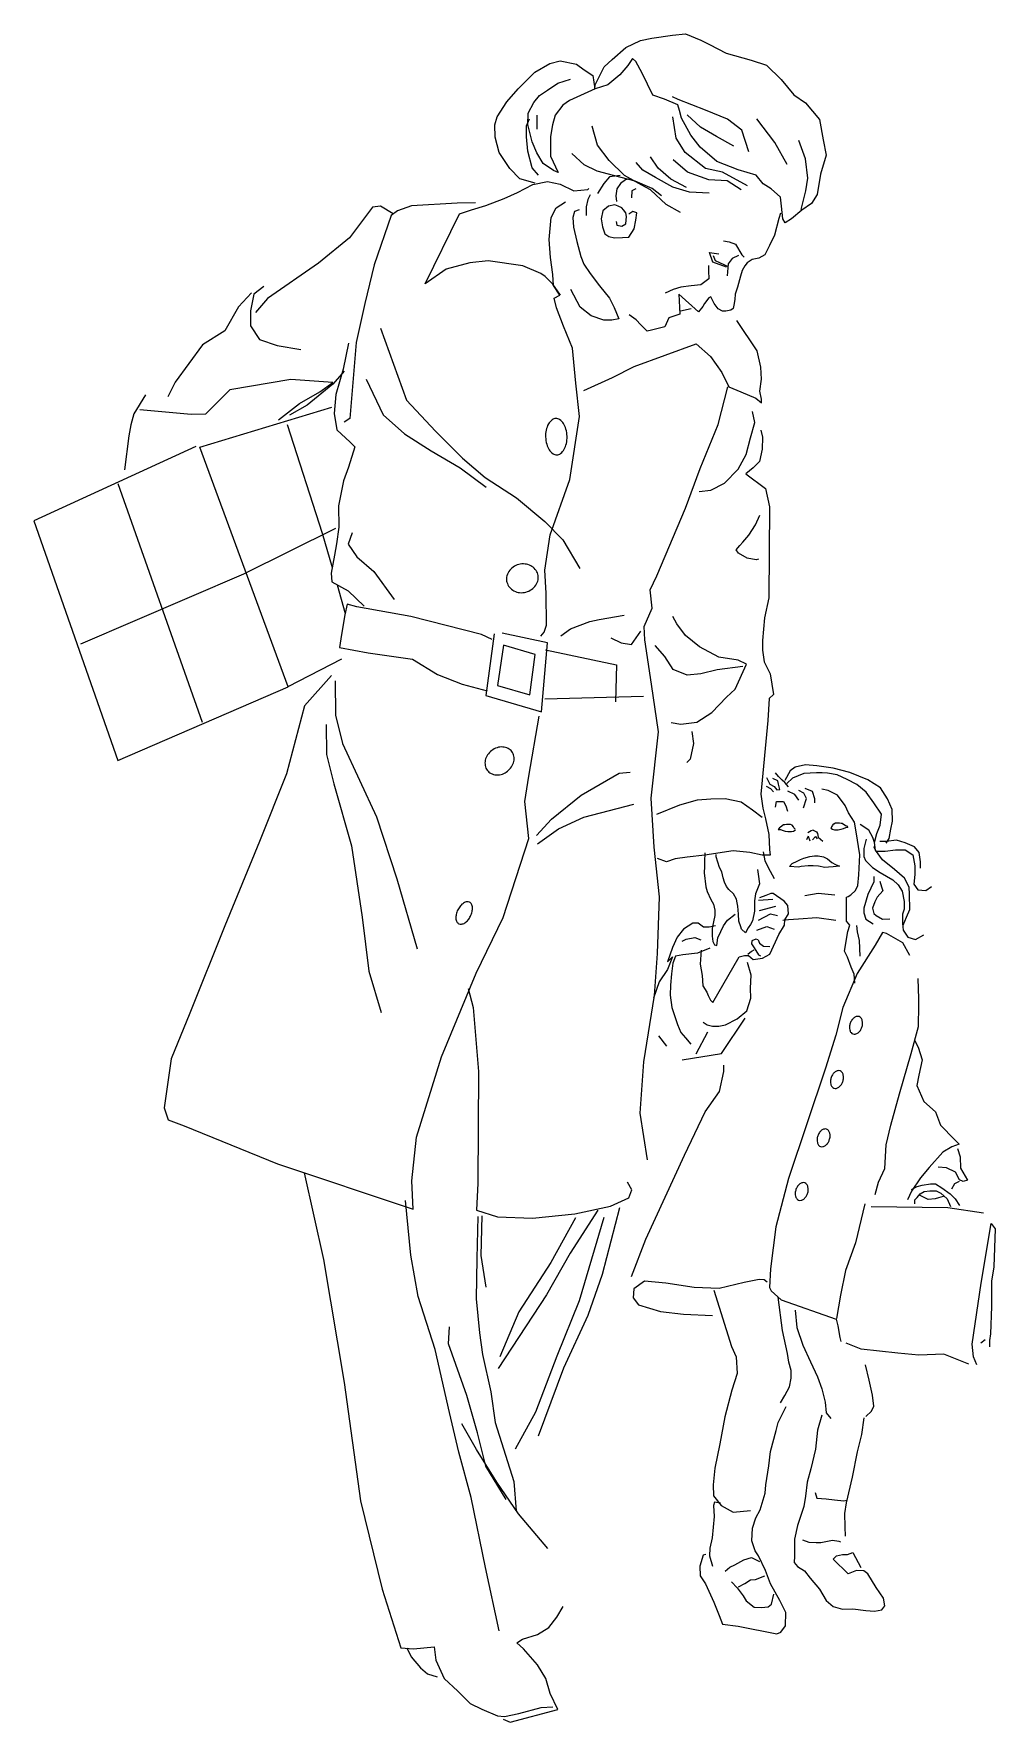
# Model space of a CAD drawing. Extents: x 15.44 to 16.41, y -2.69 to -0.98.
import ezdxf

# ---------------------------------------------------------------- set-up
doc = ezdxf.new("R2010")
doc.units = 0
doc.header["$LTSCALE"] = 100
doc.header["$MEASUREMENT"] = 0
doc.layers.add('P-PESSOA', color=2, linetype='CONTINUOUS')

msp = doc.modelspace()

# ---------------------------------------------------------------- linework, layer by layer
at = {"layer": 'P-PESSOA'}
for p, q in [((16.0377, -0.9933), (16.0522, -0.9862)), ((16.0522, -0.9862), (16.0638, -0.9837)), ((16.0638, -0.9837), (16.0847, -0.9806)), ((16.0847, -0.9806), (16.098, -0.9793)), ((16.098, -0.9793), (16.1132, -0.9856)), ((16.1132, -0.9856), (16.122, -0.9902)), ((16.0158, -1.0126), (16.0238, -1.0051)), ((16.0238, -1.0051), (16.0377, -0.9933)), ((16.0443, -1.0042), (16.0397, -1.0112)), ((16.0478, -1.0072), (16.0443, -1.0042)), ((16.122, -0.9902), (16.1389, -0.9987)), ((16.1389, -0.9987), (16.1641, -1.0061)), ((16.1641, -1.0061), (16.1797, -1.0111)), ((15.9287, -1.035), (15.9455, -1.0179)), ((15.9455, -1.0179), (15.9606, -1.0092)), ((15.9606, -1.0092), (15.971, -1.0067)), ((15.971, -1.0067), (15.9878, -1.0101)), ((15.9878, -1.0101), (15.9955, -1.0158)), ((15.9955, -1.0158), (16.0042, -1.0215)), ((16.0042, -1.0215), (16.0062, -1.0348)), ((16.0066, -1.0308), (16.013, -1.018)), ((16.013, -1.018), (16.0158, -1.0126)), ((16.0316, -1.0206), (16.0194, -1.0307)), ((16.0397, -1.0112), (16.0316, -1.0206)), ((16.0542, -1.0192), (16.0478, -1.0072)), ((16.0649, -1.0412), (16.0542, -1.0192)), ((16.1797, -1.0111), (16.1945, -1.0255)), ((15.9172, -1.0479), (15.9287, -1.035)), ((15.9504, -1.0418), (15.9585, -1.0364)), ((15.9585, -1.0364), (15.9689, -1.0293)), ((15.9689, -1.0293), (15.9817, -1.0252)), ((16.0067, -1.0348), (15.9807, -1.0467)), ((16.0062, -1.0348), (16.0066, -1.0308)), ((16.0194, -1.0307), (16.0067, -1.0348)), ((16.1945, -1.0255), (16.2074, -1.041)), ((15.9076, -1.0632), (15.9172, -1.0479)), ((15.9389, -1.0594), (15.9447, -1.0488)), ((15.9447, -1.0488), (15.9504, -1.0418)), ((15.9738, -1.0514), (15.9662, -1.0614)), ((15.9807, -1.0467), (15.9738, -1.0514)), ((16.0765, -1.0453), (16.0649, -1.0412)), ((16.0901, -1.051), (16.0765, -1.0453)), ((16.0905, -1.0456), (16.0847, -1.0429)), ((16.0918, -1.0568), (16.0901, -1.051)), ((16.118, -1.0565), (16.0905, -1.0456)), ((16.0937, -1.0644), (16.0918, -1.0568)), ((16.1402, -1.0656), (16.118, -1.0565)), ((16.2074, -1.041), (16.2191, -1.0491)), ((16.2191, -1.0491), (16.2332, -1.0659)), ((15.9053, -1.0713), (15.9076, -1.0632)), ((15.9055, -1.0836), (15.9053, -1.0713)), ((15.9372, -1.0722), (15.9402, -1.0652)), ((15.9373, -1.0833), (15.9372, -1.0722)), ((15.9384, -1.071), (15.9389, -1.0594)), ((15.9427, -1.0884), (15.9384, -1.071)), ((15.9476, -1.0616), (15.9477, -1.0756)), ((15.9635, -1.0714), (15.9613, -1.0831)), ((15.9662, -1.0614), (15.9635, -1.0714)), ((16.009, -1.0919), (16.0035, -1.0727)), ((16.0885, -1.0847), (16.0849, -1.0633)), ((16.1031, -1.0817), (16.0937, -1.0644)), ((16.1129, -1.0735), (16.0995, -1.0613)), ((16.1292, -1.0831), (16.1129, -1.0735)), ((16.1548, -1.0766), (16.1402, -1.0656)), ((16.1881, -1.0891), (16.1698, -1.0653)), ((16.2332, -1.0659), (16.2369, -1.0863)), ((15.9096, -1.0992), (15.9055, -1.0836)), ((15.9386, -1.0978), (15.9373, -1.0833)), ((15.9475, -1.0995), (15.9427, -1.0884)), ((15.9613, -1.0831), (15.9614, -1.0947)), ((16.0975, -1.0992), (16.0885, -1.0847)), ((16.1126, -1.0938), (16.1031, -1.0817)), ((16.1468, -1.0929), (16.1292, -1.0831)), ((16.162, -1.0986), (16.1548, -1.0766)), ((16.2005, -1.1115), (16.1881, -1.0891)), ((16.219, -1.1055), (16.2125, -1.087)), ((16.2369, -1.0863), (16.2401, -1.1019)), ((15.9202, -1.1154), (15.9096, -1.0992)), ((15.943, -1.1147), (15.9386, -1.0978)), ((15.9539, -1.1104), (15.9475, -1.0995)), ((15.9614, -1.0947), (15.9615, -1.1028)), ((15.9615, -1.1028), (15.9691, -1.1196)), ((15.9953, -1.1118), (15.9829, -1.1003)), ((16.0208, -1.1074), (16.009, -1.0919)), ((16.0361, -1.1224), (16.0208, -1.1074)), ((16.0702, -1.1151), (16.0626, -1.1035)), ((16.1, -1.119), (16.0853, -1.1068)), ((16.1179, -1.1153), (16.0975, -1.0992)), ((16.1295, -1.1082), (16.1126, -1.0938)), ((16.1512, -1.1167), (16.1295, -1.1082)), ((16.2215, -1.1253), (16.219, -1.1055)), ((16.2401, -1.1019), (16.2344, -1.1212)), ((15.9303, -1.1257), (15.9202, -1.1154)), ((15.9459, -1.1302), (15.9303, -1.1257)), ((15.9493, -1.1221), (15.943, -1.1147)), ((15.9644, -1.1173), (15.9539, -1.1104)), ((15.9691, -1.1196), (15.9644, -1.1173)), ((16.0086, -1.118), (15.9953, -1.1118)), ((16.0249, -1.1225), (16.0086, -1.118)), ((16.021, -1.1237), (16.0152, -1.1307)), ((16.0319, -1.1224), (16.021, -1.1237)), ((16.0471, -1.1281), (16.0249, -1.1225)), ((16.0536, -1.1322), (16.0361, -1.1224)), ((16.0419, -1.1258), (16.0373, -1.127)), ((16.0546, -1.1171), (16.0481, -1.1095)), ((16.0675, -1.1244), (16.0546, -1.1171)), ((16.085, -1.1342), (16.0675, -1.1244)), ((16.0831, -1.1261), (16.0702, -1.1151)), ((16.1215, -1.1269), (16.1, -1.119)), ((16.1354, -1.1191), (16.1179, -1.1153)), ((16.1606, -1.1329), (16.1354, -1.1191)), ((16.1692, -1.1223), (16.1512, -1.1167)), ((16.1762, -1.131), (16.1692, -1.1223)), ((16.2193, -1.1381), (16.2215, -1.1253)), ((16.2344, -1.1212), (16.231, -1.1415)), ((15.9147, -1.1457), (15.9281, -1.1397)), ((15.9281, -1.1397), (15.9436, -1.1314)), ((15.9436, -1.1314), (15.9582, -1.1285)), ((15.9582, -1.1285), (15.971, -1.1312)), ((15.971, -1.1312), (15.9851, -1.138)), ((15.9851, -1.138), (15.999, -1.1367)), ((15.999, -1.1367), (16.0001, -1.1355)), ((16.0014, -1.142), (15.9991, -1.1467)), ((16.0152, -1.1307), (16.0088, -1.1408)), ((16.0286, -1.1359), (16.0275, -1.1429)), ((16.0275, -1.1429), (16.0282, -1.1487)), ((16.032, -1.1306), (16.0286, -1.1359)), ((16.0373, -1.127), (16.032, -1.1306)), ((16.0437, -1.1381), (16.0433, -1.1451)), ((16.0478, -1.1358), (16.0437, -1.1381)), ((16.0641, -1.1356), (16.0471, -1.1281)), ((16.0623, -1.1368), (16.0536, -1.1322)), ((16.0782, -1.1517), (16.0623, -1.1368)), ((16.0735, -1.143), (16.0641, -1.1356)), ((16.099, -1.1346), (16.0831, -1.1261)), ((16.1019, -1.1392), (16.085, -1.1342)), ((16.1216, -1.1402), (16.1019, -1.1392)), ((16.1401, -1.1279), (16.1215, -1.1269)), ((16.1542, -1.1371), (16.1401, -1.1279)), ((16.1844, -1.1361), (16.1762, -1.131)), ((16.1938, -1.1442), (16.1844, -1.1361)), ((16.2148, -1.1568), (16.2193, -1.1381)), ((16.231, -1.1415), (16.2252, -1.1508)), ((15.7815, -1.1546), (15.7581, -1.1855)), ((15.7896, -1.1533), (15.7815, -1.1546)), ((15.8025, -1.1613), (15.7896, -1.1533)), ((15.8066, -1.1583), (15.8002, -1.163)), ((15.821, -1.153), (15.8066, -1.1583)), ((15.867, -1.1503), (15.821, -1.153)), ((15.8856, -1.1501), (15.867, -1.1503)), ((15.8695, -1.1612), (15.8816, -1.1571)), ((15.8816, -1.1571), (15.8961, -1.1528)), ((15.8961, -1.1528), (15.9147, -1.1457)), ((15.962, -1.165), (15.9671, -1.1551)), ((15.9671, -1.1551), (15.9764, -1.1492)), ((15.9858, -1.1589), (15.9841, -1.1648)), ((15.9904, -1.1572), (15.9858, -1.1589)), ((15.9991, -1.1467), (15.9973, -1.1542)), ((15.9973, -1.1542), (15.9974, -1.163)), ((16.0143, -1.1582), (16.0126, -1.1663)), ((16.0201, -1.1535), (16.0143, -1.1582)), ((16.0264, -1.1522), (16.0201, -1.1535)), ((16.0299, -1.1534), (16.0264, -1.1522)), ((16.0334, -1.155), (16.0299, -1.1534)), ((16.0352, -1.1573), (16.0334, -1.155)), ((16.0376, -1.1603), (16.0352, -1.1573)), ((16.0446, -1.159), (16.0404, -1.1614)), ((16.0486, -1.1602), (16.0446, -1.159)), ((16.0928, -1.1597), (16.0782, -1.1517)), ((16.195, -1.1535), (16.1938, -1.1442)), ((16.1963, -1.1662), (16.195, -1.1535)), ((16.2155, -1.1574), (16.2051, -1.1662)), ((16.2252, -1.1508), (16.2155, -1.1574)), ((15.8002, -1.163), (15.7832, -1.2127)), ((15.8346, -1.232), (15.8695, -1.1612)), ((15.9599, -1.1871), (15.962, -1.165)), ((15.9841, -1.1648), (15.9847, -1.1747)), ((15.9847, -1.1747), (15.9879, -1.1892)), ((16.0126, -1.1663), (16.0138, -1.1745)), ((16.0138, -1.1745), (16.0162, -1.1814)), ((16.0277, -1.169), (16.0284, -1.1725)), ((16.0284, -1.1725), (16.0336, -1.1736)), ((16.0336, -1.1736), (16.0377, -1.1712)), ((16.0381, -1.1638), (16.0376, -1.1603)), ((16.0377, -1.1712), (16.0381, -1.1638)), ((16.0407, -1.1847), (16.0459, -1.1765)), ((16.0459, -1.1765), (16.0475, -1.1677)), ((16.0475, -1.1677), (16.0486, -1.1602)), ((16.1923, -1.1658), (16.1878, -1.1826)), ((16.1939, -1.1604), (16.1923, -1.1658)), ((16.1987, -1.1704), (16.1963, -1.1662)), ((16.2051, -1.1662), (16.1987, -1.1704)), ((15.7581, -1.1855), (15.7269, -1.2109)), ((15.9613, -1.2052), (15.9599, -1.1871)), ((15.9879, -1.1892), (15.992, -1.2042)), ((16.0162, -1.1814), (16.0204, -1.1842)), ((16.0204, -1.1842), (16.0262, -1.1853)), ((16.0262, -1.1853), (16.0343, -1.1852)), ((16.0343, -1.1852), (16.0407, -1.1847)), ((16.1361, -1.1884), (16.1419, -1.1895)), ((16.1419, -1.1895), (16.1484, -1.1918)), ((16.1484, -1.1918), (16.1548, -1.2027)), ((16.1826, -1.1931), (16.1781, -1.2025)), ((16.1878, -1.1826), (16.1826, -1.1931)), ((15.7269, -1.2109), (15.6754, -1.2468)), ((15.8797, -1.2106), (15.856, -1.2172)), ((15.8985, -1.2086), (15.8797, -1.2106)), ((15.9334, -1.2136), (15.8985, -1.2086)), ((15.9638, -1.2226), (15.9613, -1.2052)), ((15.992, -1.2042), (15.9951, -1.2119)), ((16.1222, -1.2002), (16.1315, -1.2017)), ((16.1253, -1.2099), (16.1222, -1.2002)), ((16.1393, -1.2151), (16.1253, -1.2099)), ((16.1259, -1.2033), (16.1279, -1.2083)), ((16.1279, -1.2083), (16.141, -1.2144)), ((16.145, -1.2063), (16.1409, -1.2116)), ((16.1513, -1.2034), (16.145, -1.2063)), ((16.1548, -1.2027), (16.1571, -1.205)), ((16.1602, -1.2108), (16.1579, -1.2138)), ((16.1653, -1.2072), (16.1602, -1.2108)), ((16.1718, -1.206), (16.1653, -1.2072)), ((16.1781, -1.2025), (16.1718, -1.206)), ((15.7832, -1.2127), (15.7738, -1.2517)), ((15.856, -1.2172), (15.8346, -1.232)), ((15.9515, -1.2216), (15.9334, -1.2136)), ((15.9561, -1.2244), (15.9515, -1.2216)), ((15.9639, -1.2324), (15.9561, -1.2244)), ((15.9644, -1.2336), (15.9638, -1.2226)), ((15.9951, -1.2119), (16.0015, -1.2216)), ((16.0015, -1.2216), (16.0109, -1.2338)), ((16.1213, -1.2269), (16.1132, -1.2328)), ((16.1212, -1.2135), (16.1212, -1.2188)), ((16.1212, -1.2188), (16.1213, -1.2269)), ((16.1409, -1.2116), (16.1399, -1.2238)), ((16.1533, -1.2243), (16.1505, -1.2353)), ((16.155, -1.2185), (16.1533, -1.2243)), ((16.1579, -1.2138), (16.155, -1.2185)), ((15.6591, -1.2411), (15.6459, -1.2552)), ((15.6614, -1.2423), (15.6581, -1.2593)), ((15.6718, -1.2347), (15.6614, -1.2423)), ((15.9714, -1.2435), (15.9639, -1.2324)), ((15.9709, -1.2435), (15.9644, -1.2336)), ((15.9652, -1.2464), (15.9709, -1.2435)), ((15.9913, -1.2554), (15.9818, -1.2376)), ((16.0109, -1.2338), (16.021, -1.2465)), ((16.0854, -1.2377), (16.0772, -1.2413)), ((16.093, -1.2353), (16.0854, -1.2377)), ((16.0912, -1.2423), (16.0921, -1.2626)), ((16.1109, -1.2603), (16.0912, -1.2423)), ((16.1034, -1.2341), (16.093, -1.2353)), ((16.1132, -1.2328), (16.1034, -1.2341)), ((16.1233, -1.2449), (16.1215, -1.246)), ((16.1269, -1.2518), (16.1233, -1.2449)), ((16.1482, -1.2423), (16.1478, -1.2476)), ((16.1505, -1.2353), (16.1482, -1.2423)), ((15.6459, -1.2552), (15.6322, -1.2793)), ((15.6581, -1.2593), (15.6582, -1.2744)), ((15.6754, -1.2468), (15.6634, -1.2609)), ((15.7738, -1.2517), (15.7649, -1.2913)), ((15.9676, -1.2563), (15.9652, -1.2464)), ((15.9747, -1.2748), (15.9676, -1.2563)), ((16.0025, -1.2641), (15.9913, -1.2554)), ((16.021, -1.2465), (16.0257, -1.2558)), ((16.0257, -1.2558), (16.0305, -1.2673)), ((16.0928, -1.2592), (16.1036, -1.2568)), ((16.1153, -1.2549), (16.1109, -1.2603)), ((16.1169, -1.2519), (16.1153, -1.2549)), ((16.1215, -1.246), (16.1169, -1.2519)), ((16.1309, -1.2571), (16.1269, -1.2518)), ((16.1351, -1.2594), (16.1309, -1.2571)), ((16.1386, -1.2595), (16.1351, -1.2594)), ((16.1437, -1.2586), (16.1386, -1.2595)), ((16.146, -1.2569), (16.1437, -1.2586)), ((16.1466, -1.2534), (16.146, -1.2569)), ((16.1478, -1.2476), (16.1466, -1.2534)), ((15.6322, -1.2793), (15.6096, -1.2934)), ((15.6582, -1.2744), (15.6672, -1.2882)), ((15.7897, -1.2766), (15.8159, -1.3496)), ((15.9836, -1.2969), (15.9747, -1.2748)), ((16.0154, -1.2686), (16.0025, -1.2641)), ((16.0235, -1.2686), (16.0154, -1.2686)), ((16.0305, -1.2673), (16.0235, -1.2686)), ((16.0479, -1.2683), (16.0409, -1.2631)), ((16.0526, -1.2734), (16.0479, -1.2683)), ((16.059, -1.2799), (16.0526, -1.2734)), ((16.0636, -1.2787), (16.059, -1.2799)), ((16.0771, -1.2755), (16.0636, -1.2787)), ((16.081, -1.2662), (16.0771, -1.2755)), ((16.0921, -1.2626), (16.081, -1.2662)), ((16.1703, -1.2997), (16.1496, -1.269)), ((15.6096, -1.2934), (15.582, -1.3314)), ((15.6672, -1.2882), (15.6852, -1.2944)), ((15.6852, -1.2944), (15.7091, -1.2983)), ((15.7572, -1.292), (15.7517, -1.3182)), ((15.7649, -1.2913), (15.7586, -1.3681)), ((16.0461, -1.3154), (16.1086, -1.2927)), ((16.1086, -1.2927), (16.1232, -1.3053)), ((15.9869, -1.3322), (15.9836, -1.2969)), ((16.1232, -1.3053), (16.1345, -1.3215)), ((16.174, -1.316), (16.1703, -1.2997)), ((15.6989, -1.3286), (15.6374, -1.339)), ((15.7413, -1.3317), (15.6989, -1.3286)), ((15.7529, -1.32), (15.7414, -1.3334)), ((15.7517, -1.3182), (15.7444, -1.3438)), ((15.775, -1.3284), (15.7923, -1.3643)), ((15.9951, -1.3398), (16.0241, -1.3267)), ((16.0241, -1.3267), (16.0461, -1.3154)), ((16.1345, -1.3215), (16.1416, -1.3361)), ((16.1731, -1.3404), (16.1746, -1.3281)), ((16.1746, -1.3281), (16.174, -1.316)), ((15.5519, -1.344), (15.5404, -1.3632)), ((15.582, -1.3314), (15.5747, -1.3461)), ((15.6374, -1.339), (15.6126, -1.3637)), ((15.7078, -1.353), (15.7281, -1.3412)), ((15.7414, -1.3334), (15.7155, -1.3546)), ((15.7281, -1.3412), (15.7413, -1.3317)), ((15.7444, -1.3438), (15.7428, -1.3631)), ((15.9907, -1.3659), (15.9869, -1.3322)), ((16.1308, -1.3739), (16.1405, -1.3361)), ((16.1416, -1.3361), (16.1538, -1.3411)), ((16.1538, -1.3411), (16.169, -1.3474)), ((16.169, -1.3474), (16.1748, -1.352)), ((16.1748, -1.3485), (16.1731, -1.3404)), ((15.5404, -1.3632), (15.5371, -1.3744)), ((15.5981, -1.3638), (15.5462, -1.3592)), ((15.6126, -1.3637), (15.5981, -1.3638)), ((15.6071, -1.397), (15.7404, -1.3567)), ((15.6865, -1.3695), (15.7078, -1.353)), ((15.7155, -1.3546), (15.6975, -1.3647)), ((15.7428, -1.3631), (15.7453, -1.3794)), ((15.7923, -1.3643), (15.8139, -1.3834)), ((15.8159, -1.3496), (15.8453, -1.3807)), ((16.168, -1.3719), (16.1656, -1.3608)), ((16.1748, -1.352), (16.1748, -1.3485)), ((15.5371, -1.3744), (15.5353, -1.3854)), ((15.6952, -1.374), (15.7307, -1.4837)), ((15.7453, -1.3794), (15.7589, -1.392)), ((15.7586, -1.3681), (15.7529, -1.3717)), ((15.8453, -1.3807), (15.8723, -1.4079)), ((15.9808, -1.4295), (15.9907, -1.3659)), ((16.1127, -1.4184), (16.1308, -1.3739)), ((16.1635, -1.3875), (16.168, -1.3719)), ((16.1739, -1.3799), (16.1758, -1.3869)), ((15.6031, -1.3963), (15.4391, -1.4713)), ((15.5353, -1.3854), (15.531, -1.4198)), ((15.6961, -1.6392), (15.6071, -1.397)), ((15.7636, -1.3966), (15.7573, -1.4171)), ((15.7589, -1.392), (15.7636, -1.3966)), ((15.8139, -1.3834), (15.8408, -1.4006)), ((16.159, -1.4045), (16.1635, -1.3875)), ((16.1758, -1.3869), (16.1753, -1.399)), ((15.8408, -1.4006), (15.8701, -1.4177)), ((15.8723, -1.4079), (15.8953, -1.4275)), ((16.151, -1.4192), (16.159, -1.4045)), ((16.1726, -1.4114), (16.1662, -1.4179)), ((16.1753, -1.399), (16.1726, -1.4114)), ((15.7523, -1.4311), (15.7472, -1.4561)), ((15.7573, -1.4171), (15.7523, -1.4311)), ((15.8701, -1.4177), (15.8965, -1.4372)), ((15.8953, -1.4275), (15.9269, -1.4481)), ((15.9609, -1.4855), (15.9808, -1.4295)), ((16.0979, -1.4586), (16.1127, -1.4184)), ((16.1372, -1.4333), (16.151, -1.4192)), ((16.1662, -1.4179), (16.1587, -1.4238)), ((16.1587, -1.4238), (16.1786, -1.4387)), ((15.5242, -1.4338), (15.6092, -1.6749)), ((15.9269, -1.4481), (15.9557, -1.4722)), ((16.1117, -1.4417), (16.1233, -1.4404)), ((16.1233, -1.4404), (16.1372, -1.4333)), ((16.1786, -1.4387), (16.1828, -1.4573)), ((15.7472, -1.4561), (15.7474, -1.4777)), ((16.069, -1.527), (16.0979, -1.4586)), ((16.1685, -1.4754), (16.1731, -1.4655)), ((16.1828, -1.4573), (16.182, -1.5492)), ((15.4391, -1.4713), (15.524, -1.7136)), ((15.6513, -1.5251), (15.7446, -1.4789)), ((15.7307, -1.4837), (15.7407, -1.5186)), ((15.7474, -1.4777), (15.7452, -1.4945)), ((15.7609, -1.4834), (15.7569, -1.4951)), ((15.9557, -1.4722), (15.9738, -1.4907)), ((16.1617, -1.4859), (16.1685, -1.4754)), ((15.7452, -1.4945), (15.743, -1.5062)), ((15.7569, -1.4951), (15.7658, -1.5078)), ((15.9555, -1.5211), (15.9609, -1.4855)), ((15.9738, -1.4907), (15.991, -1.5196)), ((16.149, -1.5006), (16.1529, -1.4964)), ((16.1514, -1.5041), (16.149, -1.5006)), ((16.1529, -1.4964), (16.1559, -1.4929)), ((16.1559, -1.4929), (16.1617, -1.4859)), ((15.743, -1.5062), (15.7397, -1.5243)), ((15.7658, -1.5078), (15.7827, -1.5227)), ((16.16, -1.5092), (16.1514, -1.5041)), ((16.1694, -1.5109), (16.16, -1.5092)), ((16.1717, -1.5102), (16.1694, -1.5109)), ((15.4868, -1.5958), (15.6513, -1.5251)), ((15.7397, -1.5243), (15.7404, -1.5329)), ((15.7404, -1.5329), (15.7568, -1.5421)), ((15.7827, -1.5227), (15.8034, -1.5509)), ((15.9569, -1.5443), (15.9555, -1.5211)), ((16.0622, -1.541), (16.069, -1.527)), ((15.7457, -1.5359), (15.754, -1.5649)), ((15.7568, -1.5421), (15.7732, -1.5577)), ((15.9572, -1.5769), (15.9569, -1.5443)), ((16.064, -1.5596), (16.0622, -1.541)), ((16.182, -1.5492), (16.1776, -1.5695)), ((15.7535, -1.5665), (15.7502, -1.5863)), ((15.7558, -1.5556), (15.7535, -1.5665)), ((15.7656, -1.5583), (15.7558, -1.5556)), ((15.8203, -1.5682), (15.7656, -1.5583)), ((15.8915, -1.5862), (15.8203, -1.5682)), ((16.0106, -1.5711), (16.0357, -1.5668)), ((16.056, -1.5783), (16.064, -1.5596)), ((16.0892, -1.5756), (16.085, -1.568)), ((16.1776, -1.5695), (16.1755, -1.5923)), ((15.7502, -1.5863), (15.748, -1.5992)), ((15.9026, -1.5914), (15.8915, -1.5862)), ((15.9044, -1.5855), (15.8962, -1.6478)), ((15.9585, -1.5948), (15.9125, -1.5848)), ((15.9515, -1.5879), (15.9549, -1.5839)), ((15.9549, -1.5839), (15.9572, -1.5769)), ((15.9719, -1.5877), (15.9816, -1.5806)), ((15.9816, -1.5806), (16.0013, -1.573)), ((16.0013, -1.573), (16.0106, -1.5711)), ((16.0434, -1.5963), (16.0526, -1.583)), ((16.0568, -1.5916), (16.056, -1.5783)), ((16.098, -1.5872), (16.0892, -1.5756)), ((15.748, -1.5992), (15.7772, -1.6047)), ((15.9138, -1.5971), (15.9077, -1.6378)), ((15.9458, -1.6066), (15.9138, -1.5971)), ((15.9522, -1.6642), (15.9585, -1.5948)), ((15.9562, -1.6018), (16.028, -1.6169)), ((16.0224, -1.5896), (16.0329, -1.5948)), ((16.0329, -1.5948), (16.0434, -1.5963)), ((16.0636, -1.6364), (16.0568, -1.5916)), ((16.0768, -1.6083), (16.0673, -1.5973)), ((16.1121, -1.5987), (16.098, -1.5872)), ((16.1314, -1.609), (16.1121, -1.5987)), ((16.1755, -1.5923), (16.1755, -1.6021)), ((16.1755, -1.6021), (16.1773, -1.6137)), ((15.6961, -1.6387), (15.7505, -1.6108)), ((15.7772, -1.6047), (15.8219, -1.6112)), ((15.8219, -1.6112), (15.8472, -1.6268)), ((15.9404, -1.6473), (15.9458, -1.6066)), ((16.028, -1.6169), (16.0272, -1.6541)), ((16.0855, -1.6215), (16.0768, -1.6083)), ((16.1559, -1.6185), (16.1297, -1.6218)), ((16.1512, -1.6123), (16.1314, -1.609)), ((16.148, -1.6414), (16.1594, -1.6162)), ((16.1594, -1.6162), (16.1512, -1.6123)), ((16.1773, -1.6137), (16.1833, -1.6259)), ((15.7402, -1.6278), (15.7126, -1.6583)), ((15.7437, -1.6329), (15.744, -1.6678)), ((15.8472, -1.6268), (15.8722, -1.6363)), ((15.8722, -1.6363), (15.8973, -1.6431)), ((16.0705, -1.6845), (16.0636, -1.6364)), ((16.0995, -1.6272), (16.0855, -1.6215)), ((16.1135, -1.6259), (16.0995, -1.6272)), ((16.1297, -1.6218), (16.1135, -1.6259)), ((16.1833, -1.6259), (16.1869, -1.6468)), ((15.524, -1.7136), (15.6961, -1.6392)), ((15.8962, -1.6478), (15.9522, -1.6642)), ((15.9077, -1.6378), (15.9404, -1.6473)), ((15.9555, -1.6513), (16.0555, -1.6486)), ((16.1243, -1.6649), (16.1393, -1.6496)), ((16.1393, -1.6496), (16.148, -1.6414)), ((16.1823, -1.6508), (16.1809, -1.673)), ((16.1869, -1.6468), (16.1823, -1.6508)), ((15.7126, -1.6583), (15.6946, -1.7271)), ((15.744, -1.6678), (15.7513, -1.6963)), ((15.9395, -1.7294), (15.9499, -1.6688)), ((16.1093, -1.6748), (16.1243, -1.6649)), ((15.7348, -1.6772), (15.7351, -1.7074)), ((16.063, -1.7515), (16.0705, -1.6845)), ((16.0832, -1.675), (16.093, -1.6768)), ((16.093, -1.6768), (16.1093, -1.6748)), ((16.1042, -1.6841), (16.106, -1.6964)), ((16.1809, -1.673), (16.1739, -1.7476)), ((15.7513, -1.6963), (15.7857, -1.7704)), ((16.106, -1.6964), (16.1027, -1.7121)), ((15.7351, -1.7074), (15.7424, -1.7371)), ((16.1027, -1.7121), (16.0992, -1.7156)), ((16.2086, -1.7204), (16.2035, -1.7239)), ((16.219, -1.7179), (16.2086, -1.7204)), ((16.2307, -1.719), (16.219, -1.7179)), ((16.2471, -1.7212), (16.2307, -1.719)), ((16.264, -1.7257), (16.2471, -1.7212)), ((15.6946, -1.7271), (15.6673, -1.7955)), ((15.7424, -1.7371), (15.7604, -1.7997)), ((15.9356, -1.755), (15.9395, -1.7294)), ((15.9925, -1.7487), (16.0307, -1.7262)), ((16.0307, -1.7262), (16.0418, -1.7254)), ((16.1792, -1.7393), (16.1839, -1.7417)), ((16.1796, -1.7306), (16.1832, -1.7376)), ((16.1832, -1.7376), (16.1873, -1.7398)), ((16.1913, -1.734), (16.1861, -1.7317)), ((16.1873, -1.7398), (16.1902, -1.7433)), ((16.1919, -1.7298), (16.1889, -1.7259)), ((16.192, -1.7375), (16.1913, -1.734)), ((16.1954, -1.7333), (16.1919, -1.7298)), ((16.1932, -1.7428), (16.192, -1.7375)), ((16.1983, -1.7356), (16.1954, -1.7333)), ((16.2035, -1.7239), (16.1982, -1.7339)), ((16.2018, -1.7402), (16.1983, -1.7356)), ((16.2059, -1.7315), (16.2001, -1.7367)), ((16.2174, -1.7268), (16.2059, -1.7315)), ((16.2302, -1.726), (16.2174, -1.7268)), ((16.236, -1.7259), (16.2302, -1.726)), ((16.2414, -1.7265), (16.236, -1.7259)), ((16.2512, -1.7281), (16.2414, -1.7265)), ((16.2612, -1.7327), (16.2512, -1.7281)), ((16.271, -1.7379), (16.2612, -1.7327)), ((16.2821, -1.7331), (16.264, -1.7257)), ((16.2804, -1.7454), (16.271, -1.7379)), ((16.295, -1.7411), (16.2821, -1.7331)), ((15.9394, -1.7922), (15.9356, -1.755)), ((15.9625, -1.7729), (15.9925, -1.7487)), ((16.0663, -1.801), (16.063, -1.7515)), ((16.0921, -1.7582), (16.11, -1.7534)), ((16.11, -1.7534), (16.1235, -1.7521)), ((16.1235, -1.7521), (16.1379, -1.7519)), ((16.1379, -1.7519), (16.1542, -1.7553)), ((16.1542, -1.7553), (16.1655, -1.7633)), ((16.1739, -1.7476), (16.1759, -1.7616)), ((16.1839, -1.7417), (16.1867, -1.7452)), ((16.1887, -1.7608), (16.1898, -1.7549)), ((16.1898, -1.7549), (16.1926, -1.7549)), ((16.1902, -1.7433), (16.1932, -1.7428)), ((16.1926, -1.7549), (16.1968, -1.7549)), ((16.1968, -1.7549), (16.1991, -1.7595)), ((16.2083, -1.7478), (16.2013, -1.7444)), ((16.2124, -1.7536), (16.2083, -1.7478)), ((16.2176, -1.7465), (16.2123, -1.7438)), ((16.2171, -1.7612), (16.22, -1.7518)), ((16.22, -1.7518), (16.2176, -1.7465)), ((16.2263, -1.7448), (16.2187, -1.7419)), ((16.2286, -1.7522), (16.2263, -1.7448)), ((16.2287, -1.7564), (16.2286, -1.7522)), ((16.242, -1.744), (16.2355, -1.7424)), ((16.2514, -1.7485), (16.242, -1.744)), ((16.2591, -1.7589), (16.2514, -1.7485)), ((16.2882, -1.7563), (16.2804, -1.7454)), ((16.2958, -1.7679), (16.2882, -1.7563)), ((16.3021, -1.7522), (16.295, -1.7411)), ((16.3068, -1.7631), (16.3021, -1.7522)), ((15.7857, -1.7704), (15.8061, -1.833)), ((15.9471, -1.7893), (15.9625, -1.7729)), ((15.9696, -1.7826), (15.9951, -1.7708)), ((15.9951, -1.7708), (16.0456, -1.7575)), ((16.069, -1.7677), (16.0921, -1.7582)), ((16.1655, -1.7633), (16.1753, -1.7709)), ((16.1759, -1.7616), (16.1788, -1.7725)), ((16.1788, -1.7725), (16.182, -1.7882)), ((16.1991, -1.7595), (16.2009, -1.7648)), ((16.2627, -1.7665), (16.2591, -1.7589)), ((16.2686, -1.7758), (16.2627, -1.7665)), ((16.2947, -1.779), (16.2958, -1.7679)), ((16.307, -1.7748), (16.3068, -1.7631)), ((15.9483, -1.7979), (15.9696, -1.7826)), ((16.182, -1.7882), (16.1826, -1.8034)), ((16.1928, -1.7815), (16.1916, -1.7833)), ((16.1916, -1.7833), (16.194, -1.7833)), ((16.194, -1.781), (16.1928, -1.7815)), ((16.197, -1.7787), (16.194, -1.781)), ((16.194, -1.7833), (16.1964, -1.7843)), ((16.1964, -1.7843), (16.1987, -1.7848)), ((16.1982, -1.7787), (16.197, -1.7787)), ((16.1998, -1.7781), (16.1982, -1.7787)), ((16.1987, -1.7848), (16.2014, -1.7854)), ((16.2022, -1.7781), (16.1998, -1.7781)), ((16.2014, -1.7854), (16.2049, -1.7854)), ((16.204, -1.7781), (16.2022, -1.7781)), ((16.2056, -1.7788), (16.204, -1.7781)), ((16.2049, -1.7854), (16.2071, -1.7848)), ((16.207, -1.7805), (16.2056, -1.7788)), ((16.2074, -1.7816), (16.207, -1.7805)), ((16.2071, -1.7848), (16.209, -1.7836)), ((16.2086, -1.7828), (16.2074, -1.7816)), ((16.2219, -1.79), (16.2202, -1.7937)), ((16.2216, -1.7863), (16.223, -1.7853)), ((16.2219, -1.79), (16.2236, -1.7947)), ((16.223, -1.7853), (16.225, -1.7843)), ((16.225, -1.7843), (16.2273, -1.7837)), ((16.2263, -1.7938), (16.2293, -1.7903)), ((16.2273, -1.7837), (16.2269, -1.7839)), ((16.2269, -1.7839), (16.2301, -1.7855)), ((16.2293, -1.7903), (16.2309, -1.7928)), ((16.2301, -1.7855), (16.2314, -1.7873)), ((16.2314, -1.7873), (16.232, -1.7909)), ((16.232, -1.7909), (16.2365, -1.7952)), ((16.2465, -1.7834), (16.2446, -1.7823)), ((16.2449, -1.7815), (16.246, -1.7803)), ((16.246, -1.7803), (16.2464, -1.7791)), ((16.2464, -1.7791), (16.2477, -1.7774)), ((16.2487, -1.784), (16.2465, -1.7834)), ((16.2477, -1.7774), (16.2493, -1.7766)), ((16.2522, -1.7838), (16.2487, -1.784)), ((16.2493, -1.7766), (16.2511, -1.7765)), ((16.2511, -1.7765), (16.2534, -1.7764)), ((16.2549, -1.7831), (16.2522, -1.7838)), ((16.2534, -1.7764), (16.2551, -1.777)), ((16.2572, -1.7825), (16.2549, -1.7831)), ((16.2551, -1.777), (16.2563, -1.7769)), ((16.2563, -1.7769), (16.2594, -1.7791)), ((16.2595, -1.7814), (16.2572, -1.7825)), ((16.2594, -1.7791), (16.2606, -1.7795)), ((16.2619, -1.7813), (16.2595, -1.7814)), ((16.2606, -1.7795), (16.2619, -1.7813)), ((16.2703, -1.7856), (16.2686, -1.7758)), ((16.274, -1.8088), (16.2703, -1.7856)), ((16.2831, -1.7838), (16.2744, -1.7781)), ((16.2873, -1.7912), (16.2831, -1.7838)), ((16.289, -1.7965), (16.2873, -1.7912)), ((16.289, -1.7965), (16.2913, -1.7872)), ((16.2913, -1.7872), (16.2947, -1.779)), ((16.3036, -1.7922), (16.3052, -1.7829)), ((16.3052, -1.7829), (16.307, -1.7748)), ((15.6673, -1.7955), (15.6321, -1.8807)), ((15.7604, -1.7997), (15.7709, -1.8717)), ((15.9135, -1.8722), (15.9394, -1.7922)), ((16.0714, -1.8514), (16.0663, -1.801)), ((16.1175, -1.8068), (16.1171, -1.8156)), ((16.1461, -1.8049), (16.1175, -1.8091)), ((16.1629, -1.8064), (16.1461, -1.8049)), ((16.1752, -1.8092), (16.1629, -1.8064)), ((16.1763, -1.8057), (16.1781, -1.815)), ((16.1826, -1.8034), (16.1833, -1.8092)), ((16.2804, -1.7931), (16.2781, -1.8024)), ((16.2781, -1.8024), (16.2782, -1.8106)), ((16.2879, -1.8005), (16.2903, -1.8052)), ((16.2898, -1.804), (16.289, -1.7965)), ((16.2969, -1.8139), (16.2898, -1.804)), ((16.2903, -1.8052), (16.2996, -1.8051)), ((16.3007, -1.7953), (16.2944, -1.7953)), ((16.2996, -1.8051), (16.3101, -1.8038)), ((16.3007, -1.7969), (16.3036, -1.7922)), ((16.3111, -1.794), (16.3007, -1.7953)), ((16.3101, -1.8038), (16.32, -1.8037)), ((16.32, -1.7967), (16.3111, -1.794)), ((16.3293, -1.8008), (16.32, -1.7967)), ((16.32, -1.8037), (16.3275, -1.809)), ((16.334, -1.8066), (16.3293, -1.8008)), ((16.3353, -1.8159), (16.334, -1.8066)), ((16.0787, -1.816), (16.0694, -1.8126)), ((16.0873, -1.8129), (16.0787, -1.816)), ((16.0996, -1.8111), (16.0873, -1.8129)), ((16.1175, -1.8091), (16.0996, -1.8111)), ((16.1172, -1.8208), (16.1166, -1.8272)), ((16.1171, -1.8156), (16.1172, -1.8208)), ((16.1287, -1.8108), (16.1287, -1.8085)), ((16.1323, -1.8218), (16.1287, -1.8108)), ((16.1347, -1.8259), (16.1323, -1.8218)), ((16.1707, -1.8237), (16.1712, -1.8284)), ((16.1833, -1.8092), (16.1752, -1.8092)), ((16.1781, -1.815), (16.1835, -1.8254)), ((16.2028, -1.8206), (16.2056, -1.8176)), ((16.2119, -1.8212), (16.2028, -1.8206)), ((16.2056, -1.8176), (16.2107, -1.8154)), ((16.2107, -1.8154), (16.2141, -1.8135)), ((16.2147, -1.8205), (16.2119, -1.8212)), ((16.2141, -1.8135), (16.2176, -1.8123)), ((16.2217, -1.82), (16.2147, -1.8205)), ((16.2176, -1.8123), (16.2234, -1.8106)), ((16.227, -1.8199), (16.2217, -1.82)), ((16.2234, -1.8106), (16.2281, -1.8099)), ((16.2321, -1.8204), (16.227, -1.8199)), ((16.2281, -1.8099), (16.232, -1.8099)), ((16.232, -1.8099), (16.2374, -1.811)), ((16.2386, -1.8215), (16.2321, -1.8204)), ((16.2374, -1.811), (16.2415, -1.8128)), ((16.2424, -1.8213), (16.2386, -1.8215)), ((16.2415, -1.8128), (16.2456, -1.8166)), ((16.2472, -1.8209), (16.2424, -1.8213)), ((16.2456, -1.8166), (16.2495, -1.8185)), ((16.2536, -1.8202), (16.2472, -1.8209)), ((16.2495, -1.8185), (16.2536, -1.8202)), ((16.2731, -1.8292), (16.274, -1.8088)), ((16.2782, -1.8106), (16.2799, -1.8146)), ((16.2799, -1.8146), (16.287, -1.8215)), ((16.287, -1.8215), (16.2947, -1.8267)), ((16.3091, -1.8236), (16.2969, -1.8139)), ((16.3191, -1.8323), (16.3091, -1.8236)), ((16.3275, -1.809), (16.3295, -1.8199)), ((16.3295, -1.8199), (16.3296, -1.8287)), ((16.3353, -1.8222), (16.3353, -1.8159)), ((15.8061, -1.833), (15.8265, -1.9038)), ((16.1166, -1.8272), (16.1185, -1.8412)), ((16.1185, -1.8412), (16.1197, -1.8458)), ((16.1359, -1.8322), (16.1347, -1.8259)), ((16.1371, -1.8364), (16.1359, -1.8322)), ((16.1394, -1.841), (16.1371, -1.8364)), ((16.1418, -1.8438), (16.1394, -1.841)), ((16.1725, -1.8383), (16.1686, -1.8482)), ((16.1712, -1.8284), (16.1725, -1.8383)), ((16.1835, -1.8254), (16.1875, -1.8329)), ((16.2697, -1.8449), (16.272, -1.8397)), ((16.272, -1.8397), (16.2731, -1.8292)), ((16.2883, -1.8361), (16.2821, -1.8489)), ((16.2882, -1.8308), (16.2883, -1.8361)), ((16.2941, -1.8354), (16.296, -1.8412)), ((16.2947, -1.8267), (16.3075, -1.8341)), ((16.296, -1.8412), (16.2972, -1.8453)), ((16.3075, -1.8341), (16.3127, -1.8393)), ((16.3127, -1.8393), (16.3169, -1.8456)), ((16.3239, -1.8416), (16.3191, -1.8323)), ((16.3244, -1.8485), (16.3239, -1.8416)), ((16.3296, -1.8287), (16.3285, -1.8385)), ((16.3285, -1.8385), (16.3325, -1.8443)), ((16.3407, -1.8449), (16.3465, -1.8407)), ((16.0696, -1.9084), (16.0714, -1.8514)), ((16.1197, -1.8458), (16.1233, -1.8539)), ((16.1233, -1.8539), (16.1262, -1.8586)), ((16.1262, -1.8586), (16.1274, -1.8649)), ((16.1465, -1.8484), (16.1418, -1.8438)), ((16.1494, -1.8537), (16.1465, -1.8484)), ((16.1501, -1.8572), (16.1494, -1.8537)), ((16.1506, -1.8606), (16.1501, -1.8572)), ((16.1686, -1.8482), (16.1675, -1.8552)), ((16.1675, -1.8552), (16.1676, -1.8656)), ((16.1715, -1.8546), (16.1861, -1.8538)), ((16.1791, -1.8499), (16.1726, -1.8523)), ((16.1842, -1.848), (16.1791, -1.8499)), ((16.1865, -1.848), (16.1842, -1.848)), ((16.1977, -1.8555), (16.1865, -1.848)), ((16.2013, -1.8602), (16.1977, -1.8555)), ((16.2186, -1.85), (16.2319, -1.8476)), ((16.2319, -1.8476), (16.2488, -1.8492)), ((16.2605, -1.8515), (16.2623, -1.8508)), ((16.2605, -1.8531), (16.2605, -1.8515)), ((16.2606, -1.8573), (16.2605, -1.8531)), ((16.2607, -1.8759), (16.2606, -1.8573)), ((16.2623, -1.8508), (16.2651, -1.8491)), ((16.2651, -1.8491), (16.2697, -1.8449)), ((16.2821, -1.8489), (16.2781, -1.8629)), ((16.2891, -1.8563), (16.2869, -1.8628)), ((16.2914, -1.8517), (16.2891, -1.8563)), ((16.2972, -1.8453), (16.2914, -1.8517)), ((16.3169, -1.8456), (16.3187, -1.8561)), ((16.3187, -1.8561), (16.3188, -1.8637)), ((16.3246, -1.8641), (16.3244, -1.8485)), ((16.3325, -1.8443), (16.3407, -1.8449)), ((15.7709, -1.8717), (15.7779, -1.9263)), ((15.8861, -1.9283), (15.9135, -1.8722)), ((16.1274, -1.8702), (16.1247, -1.883)), ((16.1274, -1.8649), (16.1274, -1.8702)), ((16.1363, -1.8806), (16.1403, -1.8747)), ((16.1403, -1.8747), (16.1479, -1.8688)), ((16.1513, -1.8688), (16.1506, -1.8606)), ((16.1519, -1.8758), (16.1513, -1.8688)), ((16.1538, -1.8816), (16.1519, -1.8758)), ((16.1654, -1.8756), (16.1636, -1.8791)), ((16.1676, -1.8656), (16.1654, -1.8756)), ((16.1717, -1.8749), (16.1839, -1.8685)), ((16.1727, -1.8651), (16.189, -1.8608)), ((16.1839, -1.8685), (16.1909, -1.8701)), ((16.1961, -1.8747), (16.2019, -1.8741)), ((16.198, -1.88), (16.1984, -1.8746)), ((16.1984, -1.8746), (16.2018, -1.8683)), ((16.2018, -1.8683), (16.2013, -1.8602)), ((16.2019, -1.8741), (16.2119, -1.8734)), ((16.2119, -1.8734), (16.2305, -1.872)), ((16.2305, -1.872), (16.2498, -1.8748)), ((16.2638, -1.8798), (16.2607, -1.8759)), ((16.2781, -1.8629), (16.2781, -1.8676)), ((16.2781, -1.8676), (16.28, -1.8739)), ((16.28, -1.8739), (16.2875, -1.8785)), ((16.2869, -1.8628), (16.2881, -1.868)), ((16.2881, -1.868), (16.2904, -1.8703)), ((16.2904, -1.8703), (16.2968, -1.8737)), ((16.2968, -1.8737), (16.3044, -1.8736)), ((16.3188, -1.8637), (16.3172, -1.8689)), ((16.3172, -1.8689), (16.3172, -1.8782)), ((16.3178, -1.88), (16.3212, -1.8718)), ((16.3212, -1.8718), (16.3246, -1.8641)), ((15.6321, -1.8807), (15.5969, -1.9688)), ((16.0893, -1.892), (16.0847, -1.9025)), ((16.0957, -1.8838), (16.0893, -1.892)), ((16.1054, -1.8779), (16.0957, -1.8838)), ((16.0986, -1.8942), (16.1074, -1.8925)), ((16.1107, -1.8778), (16.1054, -1.8779)), ((16.1074, -1.8925), (16.1132, -1.8947)), ((16.1159, -1.8819), (16.1107, -1.8778)), ((16.1217, -1.8819), (16.1159, -1.8819)), ((16.1282, -1.8806), (16.1217, -1.8819)), ((16.1247, -1.883), (16.1248, -1.8865)), ((16.1248, -1.8865), (16.1248, -1.8911)), ((16.1248, -1.8911), (16.1254, -1.8963)), ((16.1295, -1.9004), (16.1306, -1.8927)), ((16.1306, -1.8927), (16.1334, -1.8864)), ((16.1334, -1.8864), (16.1363, -1.8806)), ((16.1543, -1.8839), (16.1538, -1.8816)), ((16.1585, -1.8878), (16.1543, -1.8839)), ((16.1613, -1.8826), (16.1585, -1.8878)), ((16.1636, -1.8791), (16.1613, -1.8826)), ((16.1701, -1.8849), (16.1799, -1.8813)), ((16.1799, -1.8813), (16.1875, -1.8841)), ((16.1888, -1.8968), (16.1922, -1.8893)), ((16.1922, -1.8893), (16.198, -1.88)), ((16.2587, -1.9061), (16.262, -1.8863)), ((16.262, -1.8863), (16.2638, -1.8798)), ((16.2707, -1.8804), (16.2713, -1.8867)), ((16.2713, -1.8867), (16.2732, -1.8955)), ((16.2969, -1.8872), (16.2895, -1.9)), ((16.3011, -1.8883), (16.2969, -1.8872)), ((16.3174, -1.8979), (16.3011, -1.8883)), ((16.3172, -1.8782), (16.3178, -1.8851)), ((16.3178, -1.8851), (16.3225, -1.8921)), ((16.3225, -1.8921), (16.3302, -1.8943)), ((16.3302, -1.8943), (16.3388, -1.8896)), ((16.0666, -1.951), (16.0696, -1.9084)), ((16.0847, -1.9025), (16.0797, -1.9171)), ((16.0952, -1.91), (16.0878, -1.9113)), ((16.0946, -1.8961), (16.0986, -1.8942)), ((16.1098, -1.9081), (16.0952, -1.91)), ((16.1226, -1.9033), (16.1098, -1.9081)), ((16.1138, -1.9052), (16.1128, -1.9192)), ((16.1254, -1.8963), (16.1272, -1.8997)), ((16.1272, -1.8997), (16.1295, -1.9004)), ((16.1522, -1.9118), (16.1576, -1.9106)), ((16.1576, -1.9106), (16.1615, -1.9106)), ((16.1645, -1.9064), (16.161, -1.9094)), ((16.1615, -1.9106), (16.1662, -1.9145)), ((16.1649, -1.8959), (16.1644, -1.8989)), ((16.1644, -1.8989), (16.1673, -1.9029)), ((16.1668, -1.9052), (16.1645, -1.9064)), ((16.169, -1.8942), (16.1649, -1.8959)), ((16.1673, -1.9029), (16.1715, -1.9098)), ((16.1714, -1.8947), (16.169, -1.8942)), ((16.1714, -1.8947), (16.1726, -1.8982)), ((16.1715, -1.9098), (16.1738, -1.9109)), ((16.1726, -1.8982), (16.1766, -1.9011)), ((16.1755, -1.9132), (16.1831, -1.9092)), ((16.1766, -1.9011), (16.1831, -1.9015)), ((16.1831, -1.9092), (16.1888, -1.8968)), ((16.2617, -1.9124), (16.2587, -1.9061)), ((16.2895, -1.9), (16.2712, -1.9286)), ((16.2732, -1.8955), (16.2739, -1.9111)), ((16.3245, -1.9107), (16.3174, -1.8979)), ((15.7779, -1.9263), (15.7904, -1.9681)), ((16.0798, -1.9246), (16.0711, -1.937)), ((16.0797, -1.9171), (16.0848, -1.9118)), ((16.0848, -1.9118), (16.0798, -1.9246)), ((16.0849, -1.9183), (16.0838, -1.9292)), ((16.0878, -1.9113), (16.0849, -1.9183)), ((16.1128, -1.9192), (16.1147, -1.9308)), ((16.1254, -1.9579), (16.1522, -1.9118)), ((16.1641, -1.9303), (16.1604, -1.9175)), ((16.1662, -1.9145), (16.1755, -1.9132)), ((16.2653, -1.9224), (16.2617, -1.9124)), ((16.2682, -1.9293), (16.2653, -1.9224)), ((15.8513, -2.0129), (15.8861, -1.9283)), ((15.8781, -1.944), (15.8834, -1.9632)), ((16.0711, -1.937), (16.0654, -1.9538)), ((16.0827, -1.9404), (16.0823, -1.9508)), ((16.0838, -1.9292), (16.0827, -1.9404)), ((16.1147, -1.9308), (16.1153, -1.9412)), ((16.1153, -1.9412), (16.1195, -1.9475)), ((16.1637, -1.9436), (16.1641, -1.9303)), ((16.1638, -1.9536), (16.1637, -1.9436)), ((16.2712, -1.9286), (16.2569, -1.9631)), ((16.269, -1.9386), (16.2682, -1.9293)), ((16.3336, -1.9543), (16.3329, -1.9338)), ((16.0556, -2.0179), (16.0666, -1.951)), ((16.0823, -1.9508), (16.0841, -1.963)), ((16.1195, -1.9475), (16.1207, -1.951)), ((16.1207, -1.951), (16.1231, -1.9556)), ((16.1231, -1.9556), (16.1254, -1.9579)), ((16.1597, -1.9664), (16.1638, -1.9536)), ((16.3333, -1.9822), (16.3336, -1.9606)), ((16.3336, -1.9606), (16.3336, -1.9543)), ((15.5969, -1.9688), (15.578, -2.015)), ((15.8834, -1.9632), (15.8887, -2.0276)), ((16.0841, -1.963), (16.0896, -1.9804)), ((16.1157, -1.9778), (16.1198, -1.9807)), ((16.1341, -2.0097), (16.1582, -1.9739)), ((16.1384, -1.9806), (16.15, -1.9746)), ((16.15, -1.9746), (16.1597, -1.9664)), ((16.2569, -1.9631), (16.2497, -1.9911)), ((16.0704, -1.9917), (16.0787, -2.0021)), ((16.0896, -1.9804), (16.0932, -1.9885)), ((16.0932, -1.9885), (16.0979, -1.9937)), ((16.0979, -1.9937), (16.1031, -2)), ((16.1085, -2.0099), (16.1204, -1.9877)), ((16.1198, -1.9807), (16.125, -1.9818)), ((16.125, -1.9818), (16.1315, -1.9818)), ((16.1315, -1.9818), (16.1384, -1.9806)), ((16.2497, -1.9911), (16.2394, -2.0243)), ((16.326, -2.0095), (16.3333, -1.9822)), ((15.826, -2.094), (15.8513, -2.0129)), ((16.0946, -2.0159), (16.1341, -2.0097)), ((16.3142, -2.0503), (16.326, -2.0095)), ((16.3293, -1.9962), (16.3329, -2.0031)), ((16.3329, -2.0031), (16.3372, -2.0159)), ((15.578, -2.015), (15.571, -2.0644)), ((15.8887, -2.0276), (15.8881, -2.1406)), ((16.0521, -2.0698), (16.0556, -2.0179)), ((16.1321, -2.0481), (16.1366, -2.0276)), ((16.1366, -2.0276), (16.1365, -2.0213)), ((16.2394, -2.0243), (16.2021, -2.1358)), ((16.3372, -2.0159), (16.3338, -2.0315)), ((16.3338, -2.0315), (16.3316, -2.042)), ((16.3316, -2.042), (16.3387, -2.0582)), ((16.1177, -2.0685), (16.1321, -2.0481)), ((16.3052, -2.082), (16.3142, -2.0503)), ((16.3387, -2.0582), (16.3505, -2.0686)), ((15.571, -2.0644), (15.5751, -2.0766)), ((15.5751, -2.0766), (15.591, -2.0828)), ((16.0595, -2.1169), (16.0521, -2.0698)), ((16.0967, -2.1124), (16.1177, -2.0685)), ((16.3505, -2.0686), (16.3557, -2.082)), ((15.591, -2.0828), (15.6856, -2.1209)), ((15.8211, -2.1383), (15.826, -2.094)), ((16.3008, -2.1018), (16.3052, -2.082)), ((16.3557, -2.082), (16.3698, -2.0965)), ((16.3698, -2.0965), (16.3745, -2.1011)), ((16.0579, -2.1971), (16.0967, -2.1124)), ((16.2992, -2.1256), (16.3008, -2.1018)), ((16.3578, -2.1094), (16.344, -2.1246)), ((16.3671, -2.104), (16.3578, -2.1094)), ((16.3745, -2.1011), (16.3671, -2.104)), ((16.3729, -2.1057), (16.3753, -2.1139)), ((16.3753, -2.1139), (16.3759, -2.1255)), ((15.6856, -2.1209), (15.8226, -2.1668)), ((15.7124, -2.13), (15.7318, -2.2177)), ((16.293, -2.1396), (16.2992, -2.1256)), ((16.344, -2.1246), (16.3353, -2.1352)), ((16.3615, -2.125), (16.3533, -2.1245)), ((16.3708, -2.1295), (16.3615, -2.125)), ((16.3749, -2.1371), (16.3708, -2.1295)), ((16.3759, -2.1255), (16.383, -2.1376)), ((15.8226, -2.1668), (15.8211, -2.1383)), ((15.8881, -2.1406), (15.8865, -2.1679)), ((16.0435, -2.1473), (16.0393, -2.1397)), ((16.0406, -2.1554), (16.0435, -2.1473)), ((16.2021, -2.1358), (16.1892, -2.1848)), ((16.2896, -2.1519), (16.293, -2.1396)), ((16.3261, -2.1486), (16.3222, -2.1574)), ((16.3353, -2.1352), (16.3261, -2.1486)), ((16.3261, -2.1469), (16.3319, -2.1439)), ((16.3319, -2.1439), (16.3372, -2.1426)), ((16.335, -2.1515), (16.3389, -2.1491)), ((16.3372, -2.1426), (16.3453, -2.1414)), ((16.3389, -2.1491), (16.3447, -2.1484)), ((16.3447, -2.1484), (16.3512, -2.1483)), ((16.3453, -2.1414), (16.3505, -2.1414)), ((16.3505, -2.1414), (16.357, -2.1454)), ((16.3512, -2.1483), (16.3559, -2.1506)), ((16.357, -2.1454), (16.3652, -2.1512)), ((16.3698, -2.1412), (16.3668, -2.1465)), ((16.3744, -2.1388), (16.3698, -2.1412)), ((16.3784, -2.1388), (16.3749, -2.1371)), ((16.383, -2.1376), (16.3784, -2.1388)), ((15.8202, -2.2134), (15.815, -2.1581)), ((15.9861, -2.1716), (16.0221, -2.1638)), ((16.0141, -2.2324), (16.0314, -2.1653)), ((16.0221, -2.1638), (16.0406, -2.1554)), ((16.2792, -2.1613), (16.2696, -2.2009)), ((16.2856, -2.1641), (16.363, -2.1652)), ((16.3297, -2.1573), (16.332, -2.155)), ((16.3297, -2.1613), (16.3297, -2.1573)), ((16.332, -2.155), (16.335, -2.1515)), ((16.3432, -2.1572), (16.335, -2.1531)), ((16.3501, -2.1565), (16.3432, -2.1572)), ((16.3536, -2.1553), (16.3501, -2.1565)), ((16.3582, -2.1541), (16.3536, -2.1553)), ((16.3559, -2.1506), (16.3623, -2.1564)), ((16.3623, -2.1564), (16.3658, -2.164)), ((16.363, -2.1652), (16.3991, -2.1706)), ((16.3652, -2.1512), (16.3704, -2.1563)), ((16.3704, -2.1563), (16.3746, -2.1632)), ((16.3746, -2.1632), (16.3746, -2.1632)), ((15.8865, -2.1679), (15.9077, -2.1746)), ((15.8878, -2.1743), (15.887, -2.2167)), ((15.8919, -2.1736), (15.8911, -2.2138)), ((15.9077, -2.1746), (15.9431, -2.1761)), ((15.9431, -2.1761), (15.9861, -2.1716)), ((15.9868, -2.1757), (15.9616, -2.2206)), ((16.0093, -2.1679), (15.9813, -2.2112)), ((16.0152, -2.1754), (15.9904, -2.2594)), ((16.3968, -2.2416), (16.4067, -2.1815)), ((16.4067, -2.1815), (16.4109, -2.1868)), ((16.0432, -2.235), (16.0579, -2.1971)), ((16.1892, -2.1848), (16.1838, -2.2273)), ((16.4109, -2.1868), (16.4094, -2.2252)), ((15.7318, -2.2177), (15.7528, -2.3419)), ((15.8276, -2.2552), (15.8202, -2.2134)), ((15.887, -2.2167), (15.8862, -2.2574)), ((15.8911, -2.2138), (15.8961, -2.2457)), ((15.9813, -2.2112), (15.9573, -2.2533)), ((16.2696, -2.2009), (16.2594, -2.2289)), ((15.9616, -2.2206), (15.9295, -2.2705)), ((15.9994, -2.2738), (16.0141, -2.2324)), ((16.1838, -2.2273), (16.1828, -2.246)), ((16.2594, -2.2289), (16.2545, -2.2539)), ((16.4094, -2.2252), (16.4072, -2.2397)), ((16.0456, -2.2473), (16.045, -2.2566)), ((16.0565, -2.2395), (16.0456, -2.2473)), ((16.0781, -2.2416), (16.0565, -2.2395)), ((16.1066, -2.246), (16.0781, -2.2416)), ((16.1317, -2.2469), (16.1066, -2.246)), ((16.1264, -2.2488), (16.1444, -2.3056)), ((16.1572, -2.2409), (16.1317, -2.2469)), ((16.1723, -2.2379), (16.1572, -2.2409)), ((16.1775, -2.2384), (16.1723, -2.2379)), ((16.1805, -2.2407), (16.1775, -2.2384)), ((16.1828, -2.246), (16.1845, -2.2494)), ((16.1845, -2.2494), (16.1946, -2.2586)), ((16.3876, -2.3033), (16.3968, -2.2416)), ((16.4072, -2.2397), (16.407, -2.2653)), ((15.8448, -2.3085), (15.8276, -2.2552)), ((15.8862, -2.2574), (15.8895, -2.2918)), ((15.9573, -2.2533), (15.9085, -2.3277)), ((15.9904, -2.2594), (15.9677, -2.3155)), ((16.045, -2.2566), (16.0504, -2.2635)), ((16.0504, -2.2635), (16.0726, -2.2703)), ((16.196, -2.2894), (16.1916, -2.2557)), ((16.1946, -2.2586), (16.2501, -2.2779)), ((16.2545, -2.2539), (16.2506, -2.2772)), ((16.407, -2.2653), (16.4061, -2.2927)), ((15.8582, -2.303), (15.8592, -2.2856)), ((15.9295, -2.2705), (15.9102, -2.316)), ((15.9748, -2.327), (15.9994, -2.2738)), ((16.0726, -2.2703), (16.0959, -2.2729)), ((16.0959, -2.2729), (16.125, -2.2744)), ((16.2086, -2.269), (16.2105, -2.2864)), ((16.2501, -2.2779), (16.2518, -2.2848)), ((16.2518, -2.2848), (16.2538, -2.2965)), ((15.8767, -2.3552), (15.8582, -2.303)), ((15.8895, -2.2918), (15.8926, -2.3138)), ((16.2009, -2.3126), (16.196, -2.2894)), ((16.2105, -2.2864), (16.2165, -2.3043)), ((16.2538, -2.2965), (16.255, -2.3004)), ((16.2753, -2.3084), (16.2601, -2.3022)), ((16.4008, -2.299), (16.3962, -2.3021)), ((16.4061, -2.2927), (16.405, -2.2997)), ((16.405, -2.2997), (16.405, -2.306)), ((15.8594, -2.3723), (15.8448, -2.3085)), ((15.8926, -2.3138), (15.9011, -2.3515)), ((15.9677, -2.3155), (15.9461, -2.372)), ((16.1444, -2.3056), (16.1491, -2.3161)), ((16.1491, -2.3161), (16.1499, -2.3328)), ((16.2022, -2.3214), (16.2009, -2.3126)), ((16.2165, -2.3043), (16.2243, -2.3212)), ((16.3126, -2.3122), (16.2753, -2.3084)), ((16.3335, -2.3143), (16.3126, -2.3122)), ((16.3591, -2.3134), (16.3335, -2.3143)), ((16.3843, -2.3236), (16.3591, -2.3134)), ((16.3889, -2.3161), (16.3876, -2.3033)), ((16.3924, -2.3242), (16.3889, -2.3161)), ((15.9493, -2.3959), (15.9748, -2.327)), ((16.1499, -2.3328), (16.1448, -2.3498)), ((16.2046, -2.33), (16.2022, -2.3214)), ((16.2047, -2.3376), (16.2046, -2.33)), ((16.2243, -2.3212), (16.2314, -2.3362)), ((16.2314, -2.3362), (16.2355, -2.3483)), ((16.2833, -2.3397), (16.2796, -2.3241)), ((15.7528, -2.3419), (15.7695, -2.4616)), ((15.9011, -2.3515), (15.9055, -2.3823)), ((16.1448, -2.3498), (16.1376, -2.3766)), ((16.1983, -2.3551), (16.2029, -2.3463)), ((16.2029, -2.3463), (16.2047, -2.3376)), ((16.2355, -2.3483), (16.2391, -2.3617)), ((16.2869, -2.3548), (16.2833, -2.3397)), ((15.8875, -2.393), (15.8767, -2.3552)), ((16.1916, -2.3824), (16.1973, -2.3708)), ((16.1938, -2.3626), (16.1983, -2.3551)), ((16.1973, -2.3708), (16.1996, -2.3661)), ((16.2391, -2.3617), (16.2399, -2.3727)), ((16.2801, -2.3764), (16.2859, -2.3711)), ((16.2859, -2.3711), (16.2882, -2.3659)), ((16.2882, -2.3659), (16.2869, -2.3548)), ((15.8686, -2.4123), (15.8594, -2.3723)), ((15.8865, -2.4098), (15.8718, -2.3838)), ((15.9055, -2.3823), (15.9242, -2.4421)), ((15.9461, -2.372), (15.9256, -2.4094)), ((16.1376, -2.3766), (16.1325, -2.4039)), ((16.1894, -2.3906), (16.1916, -2.3824)), ((16.2357, -2.375), (16.2312, -2.3902)), ((16.2399, -2.3727), (16.2446, -2.3784)), ((16.2761, -2.3944), (16.2783, -2.3776)), ((15.896, -2.4266), (15.8875, -2.393)), ((16.1325, -2.4039), (16.1276, -2.4286)), ((16.1838, -2.4116), (16.1894, -2.3906)), ((16.2312, -2.3902), (16.2291, -2.4095)), ((16.2716, -2.4119), (16.2761, -2.3944)), ((15.8812, -2.4582), (15.8686, -2.4123)), ((15.9073, -2.4428), (15.8865, -2.4098)), ((16.1822, -2.4262), (16.1838, -2.4116)), ((16.2291, -2.4095), (16.2246, -2.4293)), ((16.2667, -2.4377), (16.2716, -2.4119)), ((15.9167, -2.4602), (15.896, -2.4266)), ((16.1276, -2.4286), (16.1259, -2.4454)), ((16.1789, -2.4455), (16.1822, -2.4262)), ((16.2246, -2.4293), (16.2208, -2.4428)), ((16.2605, -2.4634), (16.2667, -2.4377)), ((15.9292, -2.4747), (15.9073, -2.4428)), ((15.9242, -2.4421), (15.9268, -2.4717)), ((16.1259, -2.4454), (16.126, -2.4565)), ((16.126, -2.4565), (16.1338, -2.4662)), ((16.1734, -2.4705), (16.1783, -2.4537)), ((16.1783, -2.4537), (16.1789, -2.4455)), ((16.2208, -2.4428), (16.2191, -2.4568)), ((16.229, -2.4532), (16.2307, -2.459)), ((15.7695, -2.4616), (15.7913, -2.5509)), ((15.8958, -2.529), (15.8812, -2.4582)), ((16.1273, -2.4628), (16.1261, -2.4663)), ((16.1261, -2.4663), (16.1269, -2.4774)), ((16.1331, -2.4639), (16.1273, -2.4628)), ((16.1338, -2.4662), (16.146, -2.4731)), ((16.146, -2.4731), (16.1634, -2.4713)), ((16.1688, -2.4787), (16.1734, -2.4705)), ((16.2175, -2.4673), (16.2112, -2.4864)), ((16.2191, -2.4568), (16.2175, -2.4673)), ((16.2307, -2.459), (16.24, -2.4594)), ((16.24, -2.4594), (16.2484, -2.4605)), ((16.2484, -2.4605), (16.2577, -2.4616)), ((16.2577, -2.4616), (16.2612, -2.461)), ((16.259, -2.4743), (16.2605, -2.4634)), ((15.9586, -2.5098), (15.9292, -2.4747)), ((16.1269, -2.4774), (16.1248, -2.4989)), ((16.1648, -2.502), (16.1654, -2.4892)), ((16.1654, -2.4892), (16.1688, -2.4787)), ((16.2112, -2.4864), (16.2079, -2.5004)), ((16.2591, -2.4878), (16.259, -2.4743)), ((16.2597, -2.4971), (16.2591, -2.4878)), ((16.1248, -2.4989), (16.1226, -2.5094)), ((16.1684, -2.5119), (16.1648, -2.502)), ((16.2079, -2.5004), (16.2079, -2.5092)), ((16.216, -2.501), (16.2225, -2.5033)), ((16.2225, -2.5033), (16.23, -2.5037)), ((16.23, -2.5037), (16.2346, -2.5036)), ((16.2346, -2.5036), (16.2381, -2.5031)), ((16.2381, -2.5031), (16.2464, -2.5012)), ((16.2464, -2.5012), (16.2527, -2.5023)), ((16.2527, -2.5023), (16.2546, -2.503)), ((16.1156, -2.5164), (16.1123, -2.5276)), ((16.1185, -2.5159), (16.1156, -2.5164)), ((16.1226, -2.5094), (16.122, -2.517)), ((16.122, -2.517), (16.125, -2.5275)), ((16.1476, -2.5261), (16.1569, -2.5213)), ((16.1569, -2.5213), (16.1645, -2.5189)), ((16.1645, -2.5189), (16.1727, -2.5228)), ((16.1715, -2.517), (16.1684, -2.5119)), ((16.1786, -2.5321), (16.1715, -2.517)), ((16.208, -2.5174), (16.2076, -2.5237)), ((16.2076, -2.5237), (16.2111, -2.5278)), ((16.2079, -2.5092), (16.208, -2.5174)), ((16.2471, -2.5205), (16.2506, -2.517)), ((16.2624, -2.5354), (16.2471, -2.5205)), ((16.2506, -2.517), (16.2564, -2.5157)), ((16.2564, -2.5157), (16.2617, -2.5157)), ((16.2617, -2.5157), (16.2668, -2.5138)), ((16.2668, -2.5138), (16.2751, -2.5288)), ((15.9094, -2.5928), (15.8958, -2.529)), ((16.1123, -2.5276), (16.1128, -2.5374)), ((16.1128, -2.5374), (16.1182, -2.5455)), ((16.1379, -2.5325), (16.1425, -2.5284)), ((16.1425, -2.5284), (16.1476, -2.5261)), ((16.1578, -2.5451), (16.1636, -2.5415)), ((16.1636, -2.5415), (16.1687, -2.541)), ((16.1687, -2.541), (16.178, -2.5374)), ((16.1839, -2.5455), (16.1786, -2.5321)), ((16.2111, -2.5278), (16.2181, -2.5324)), ((16.2181, -2.5324), (16.224, -2.5398)), ((16.224, -2.5398), (16.2334, -2.5508)), ((16.2705, -2.5319), (16.2624, -2.5354)), ((16.2781, -2.5323), (16.2705, -2.5319)), ((16.2821, -2.5353), (16.2781, -2.5323)), ((16.2904, -2.5491), (16.2821, -2.5353)), ((15.7913, -2.5509), (15.81, -2.61)), ((16.1182, -2.5455), (16.1266, -2.564)), ((16.1443, -2.5435), (16.1502, -2.5493)), ((16.1502, -2.5493), (16.1561, -2.5574)), ((16.1513, -2.5486), (16.1578, -2.5451)), ((16.1561, -2.5574), (16.1591, -2.5625)), ((16.1933, -2.5622), (16.1839, -2.5455)), ((16.1847, -2.5658), (16.187, -2.5559)), ((16.2334, -2.5508), (16.2399, -2.5624)), ((16.2981, -2.56), (16.2904, -2.5491)), ((15.9679, -2.579), (15.9743, -2.5684)), ((16.1266, -2.564), (16.1318, -2.5774)), ((16.1591, -2.5625), (16.1673, -2.5689)), ((16.1673, -2.5689), (16.1748, -2.5693)), ((16.1748, -2.5693), (16.1813, -2.5688)), ((16.1813, -2.5688), (16.1847, -2.5658)), ((16.1993, -2.5744), (16.1933, -2.5622)), ((16.1989, -2.5877), (16.1993, -2.5744)), ((16.2399, -2.5624), (16.2471, -2.5682)), ((16.2471, -2.5682), (16.2564, -2.5709)), ((16.2564, -2.5709), (16.2668, -2.5708)), ((16.2668, -2.5708), (16.2802, -2.5725)), ((16.2802, -2.5725), (16.289, -2.5729)), ((16.289, -2.5729), (16.2964, -2.5717)), ((16.2964, -2.5717), (16.2994, -2.5677)), ((16.2994, -2.5677), (16.2981, -2.56)), ((15.9483, -2.5966), (15.9598, -2.5895)), ((15.9598, -2.5895), (15.9679, -2.579)), ((16.1318, -2.5774), (16.1354, -2.586)), ((16.1354, -2.586), (16.1512, -2.5882)), ((16.1512, -2.5882), (16.1902, -2.5959)), ((16.1943, -2.5942), (16.1989, -2.5877)), ((15.81, -2.61), (15.8228, -2.6111)), ((15.8163, -2.61), (15.8206, -2.6192)), ((15.8228, -2.6111), (15.8437, -2.6092)), ((15.8437, -2.6092), (15.8455, -2.6225)), ((15.9274, -2.6049), (15.9332, -2.6014)), ((15.934, -2.6112), (15.9274, -2.6049)), ((15.9332, -2.6014), (15.9483, -2.5966)), ((16.1902, -2.5959), (16.1943, -2.5942)), ((15.8206, -2.6192), (15.83, -2.6303)), ((15.8455, -2.6225), (15.8538, -2.641)), ((15.9481, -2.6273), (15.934, -2.6112)), ((15.83, -2.6303), (15.837, -2.6365)), ((15.837, -2.6365), (15.8468, -2.6394)), ((15.8538, -2.641), (15.8679, -2.6537)), ((15.9568, -2.6412), (15.9481, -2.6273)), ((15.9611, -2.6563), (15.9568, -2.6412)), ((15.8679, -2.6537), (15.8803, -2.6663)), ((15.9688, -2.6725), (15.9611, -2.6563)), ((15.8803, -2.6663), (15.892, -2.6721)), ((15.892, -2.6721), (15.9078, -2.6789)), ((15.9148, -2.6795), (15.9293, -2.6764)), ((15.9207, -2.6852), (15.9688, -2.6725)), ((15.9293, -2.6764), (15.952, -2.6703)), ((15.952, -2.6703), (15.9636, -2.6697)), ((15.9078, -2.6789), (15.9148, -2.6795)), ((15.9137, -2.6823), (15.9207, -2.6852))]:
    msp.add_line(p, q, dxfattribs=at)
for points in [[(15.9668, -1.368, 0.154523), (15.9631, -1.3693, 0.106798), (15.9593, -1.3735, 0.073342), (15.9569, -1.3799, 0.073719), (15.9565, -1.3866, 0.059854), (15.9576, -1.394, 0.073342), (15.96, -1.3995, 0.106798), (15.964, -1.4036, 0.154523), (15.9678, -1.4047, 0.154523), (15.9716, -1.4034, 0.106798), (15.9753, -1.3991, 0.073342), (15.9774, -1.3934, 0.059854), (15.9781, -1.386, 0.059854), (15.977, -1.3787, 0.073342), (15.9746, -1.3731, 0.106798), (15.9706, -1.3691, 0.154523)], [(15.9293, -1.5155, 0.088766), (15.9236, -1.5182, 0.093917), (15.9194, -1.5225, 0.102256), (15.917, -1.5284, 0.128415), (15.9174, -1.5335, 0.109051), (15.9199, -1.5384, 0.102256), (15.9245, -1.5422, 0.093917), (15.9302, -1.5439, 0.088766), (15.9366, -1.5434, 0.088766), (15.9423, -1.5407, 0.093917), (15.9465, -1.5364, 0.102256), (15.9488, -1.5309, 0.109051), (15.9486, -1.5254, 0.109051), (15.946, -1.5204, 0.102256), (15.9414, -1.5167, 0.093917), (15.9357, -1.515, 0.088766)], [(15.8974, -1.7233, 0.115055), (15.9013, -1.7266, 0.10388), (15.9067, -1.728, 0.091198), (15.9129, -1.7272, 0.100662), (15.9178, -1.7244, 0.083889), (15.922, -1.7199, 0.091198), (15.9243, -1.7146, 0.10388), (15.9244, -1.7091, 0.115055), (15.9223, -1.7045, 0.115055), (15.9185, -1.7013, 0.10388), (15.9131, -1.6999, 0.091198), (15.9074, -1.7006, 0.083889), (15.902, -1.7035, 0.083889), (15.8977, -1.7079, 0.091198), (15.8955, -1.7132, 0.10388), (15.8954, -1.7187, 0.115055)], [(15.8687, -1.8785, 0.154236), (15.8713, -1.8789, 0.106818), (15.8748, -1.8776, 0.073467), (15.8782, -1.8746, 0.073876), (15.8805, -1.8708, 0.059992), (15.8822, -1.8662, 0.073467), (15.8825, -1.8622, 0.106818), (15.8815, -1.8586, 0.154236), (15.8796, -1.8567, 0.154236), (15.877, -1.8563, 0.106818), (15.8735, -1.8576, 0.073467), (15.8704, -1.8603, 0.059992), (15.8677, -1.8644, 0.059992), (15.8661, -1.869, 0.073467), (15.8657, -1.873, 0.106818), (15.8668, -1.8766, 0.154236)], [(16.2671, -1.9898, 0.139487), (16.2694, -1.9899, 0.107106), (16.2722, -1.9887, 0.079994), (16.2746, -1.9862, 0.082592), (16.2761, -1.9831, 0.067687), (16.2768, -1.9794, 0.079994), (16.2765, -1.9763, 0.107106), (16.2752, -1.9736, 0.139487), (16.2733, -1.9723, 0.139487), (16.271, -1.9721, 0.107106), (16.2682, -1.9734, 0.079994), (16.266, -1.9757, 0.067687), (16.2643, -1.979, 0.067687), (16.2636, -1.9826, 0.079994), (16.2639, -1.9858, 0.107106), (16.2652, -1.9885, 0.139487)], [(16.2479, -2.0446, 0.139487), (16.2502, -2.0448, 0.107106), (16.2529, -2.0435, 0.079994), (16.2554, -2.041, 0.082592), (16.2568, -2.0379, 0.067687), (16.2576, -2.0343, 0.079994), (16.2573, -2.0312, 0.107106), (16.2559, -2.0285, 0.139487), (16.254, -2.0271, 0.139487), (16.2517, -2.027, 0.107106), (16.249, -2.0282, 0.079994), (16.2468, -2.0305, 0.067687), (16.2451, -2.0338, 0.067687), (16.2444, -2.0375, 0.079994), (16.2446, -2.0406, 0.107106), (16.246, -2.0433, 0.139487)], [(16.2343, -2.1036, 0.139487), (16.2366, -2.1037, 0.107106), (16.2394, -2.1025, 0.079994), (16.2418, -2.1, 0.082592), (16.2432, -2.0969, 0.067687), (16.244, -2.0932, 0.079994), (16.2437, -2.0901, 0.107106), (16.2424, -2.0874, 0.139487), (16.2405, -2.0861, 0.139487), (16.2382, -2.0859, 0.107106), (16.2354, -2.0872, 0.079994), (16.2332, -2.0895, 0.067687), (16.2315, -2.0928, 0.067687), (16.2308, -2.0964, 0.079994), (16.2311, -2.0996, 0.107106), (16.2324, -2.1022, 0.139487)], [(16.2122, -2.1578, 0.139487), (16.2146, -2.1579, 0.107106), (16.2173, -2.1567, 0.079994), (16.2197, -2.1542, 0.082592), (16.2212, -2.1511, 0.067687), (16.2219, -2.1474, 0.079994), (16.2216, -2.1443, 0.107106), (16.2203, -2.1416, 0.139487), (16.2184, -2.1403, 0.139487), (16.2161, -2.1401, 0.107106), (16.2133, -2.1414, 0.079994), (16.2112, -2.1437, 0.067687), (16.2095, -2.147, 0.067687), (16.2087, -2.1506, 0.079994), (16.209, -2.1538, 0.107106), (16.2103, -2.1564, 0.139487)]]:
    msp.add_lwpolyline(points, format="xyb", close=True, dxfattribs=at)

doc.saveas('drawing.dxf')
